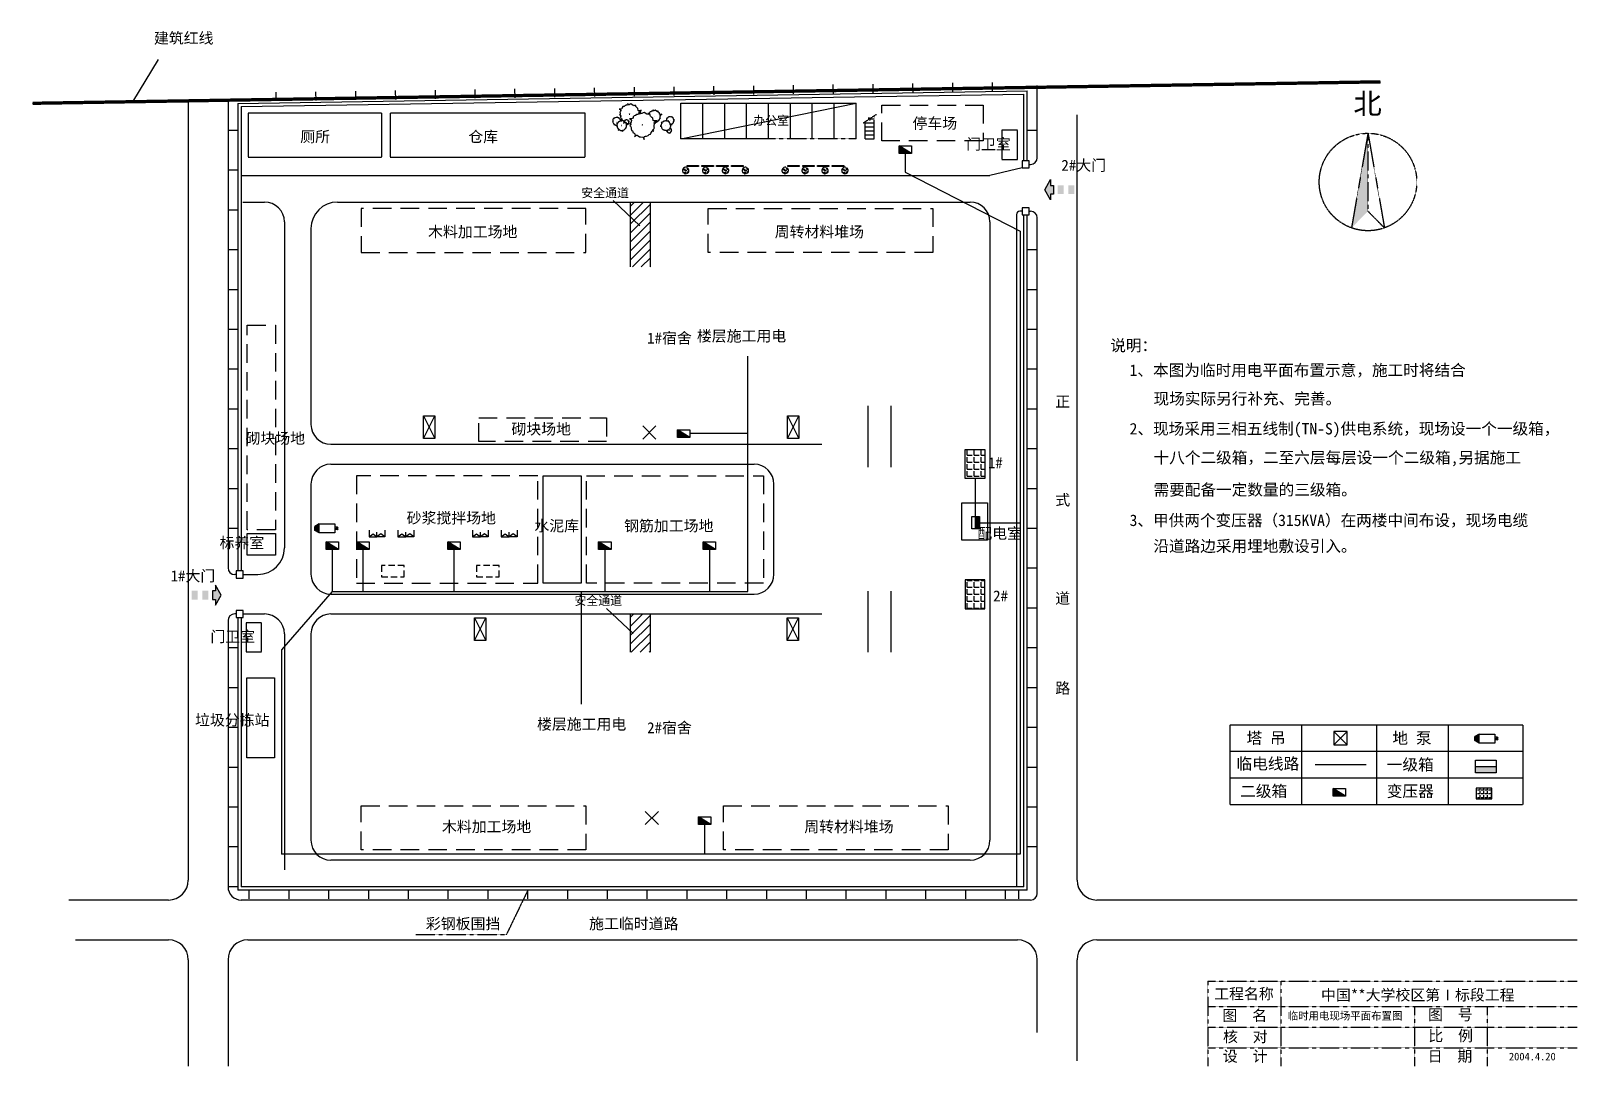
# Model space of a CAD drawing. Extents: x -583905 to 1065231, y 80891 to 497838.
# Drawn here: x 832133 to 1065231, y 80891 to 236920 of the extents above; entities that cross this region are included whole.
import ezdxf

# ---------------------------------------------------------------- set-up
doc = ezdxf.new("R2010")
doc.units = 0
for name, pattern in [('CENTER', [50.8, 31.75, -6.35, 6.35, -6.35]), ('DASHED', [19.05, 12.7, -6.35]), ('DASHED2', [9.525, 6.35, -3.175])]:
    doc.linetypes.add(name, pattern=pattern)
doc.layers.get('0').update_dxf_attribs({"linetype": 'CONTINUOUS'})
for name, color, linetype in [('LAYER3', 3, 'CONTINUOUS'), ('LUNKUO', 6, 'CONTINUOUS'), ('临电', 6, '电线'), ('周边', 7, 'CONTINUOUS'), ('围墙', 7, 'CONTINUOUS'), ('堆场', 7, 'DASHED'), ('塔吊机械', 1, 'CONTINUOUS'), ('墙基线', 7, 'CONTINUOUS'), ('拟建', 7, 'CONTINUOUS'), ('机械', 1, 'CONTINUOUS'), ('柱', 1, 'CONTINUOUS'), ('标注', 7, 'CONTINUOUS'), ('绿化', 3, 'CONTINUOUS'), ('道路', 8, 'CONTINUOUS')]:
    doc.layers.add(name, color=color, linetype=linetype)
doc.styles.add('文字', font='SimSun.ttf')
doc.linetypes.add('电线', pattern='A,0.5,-0.2,["V",STANDARD,S=0.1,R=0,X=-0.01,Y=-0.05],-0.25', length=0.95)
pattern_1 = [(0, (44983.1, -1137769.5), (0, 1047.75), [762, -285.75]), (90, (44983.1, -1137769.5), (-1047.75, 6e-14), [762, -285.75])]
pattern_2 = [(45, (389205.8, -1137769.5), (-673.5192, 673.5192), [])]

msp = doc.modelspace()

# ---------------------------------------------------------------- texts
at = {"linetype": 'CENTER', "style": '文字'}
for s, height, p in [('建筑红线', 1645.59, (850673.2, 235023.7)), ('北', 3134.4, (1031510.7, 224395.4)), ('停车场', 1645.59, (965039.3, 222176.2)), ('厕所', 1645.59, (872730.6, 220165.6)), ('仓库', 1645.59, (898079.5, 220165.6)), ('门卫室', 1645.59, (973124.7, 219029.1)), ('2#大门', 1645.59, (987489.2, 215844.9)), ('安全通道', 1316.47, (915104.4, 211841.8)), ('木料加工场地', 1645.59, (892010.1, 205816.8)), ('周转材料堆场', 1645.59, (944262.7, 205816.8)), ('1#宿舍', 1645.59, (925033.8, 189801.1)), ('楼层施工用电', 1645.59, (932529.5, 190120.7)), ('正', 1645.6, (986567.3, 180235.5)), ('砌块场地', 1645.59, (904575.8, 176098.4)), ('砌块场地', 1645.59, (864488.9, 174705.4)), ('1#', 1645.59, (976415.5, 171013)), ('式', 1645.6, (986567.3, 165406.6)), ('砂浆搅拌场地', 1645.59, (888781.7, 162692.1)), ('水泥库', 1645.59, (908038.3, 161504.7)), ('钢筋加工场地', 1645.59, (921561.3, 161504.7)), ('标养室', 1645.59, (860573.3, 158935.9)), ('配电室', 1645.59, (974811.5, 160373)), ('1#大门', 1645.59, (853194.8, 153954.7)), ('安全通道', 1316.47, (914079.4, 150379.5)), ('2#', 1645.59, (977195.2, 150937.9)), ('道', 1645.6, (986567.3, 150577.7)), ('门卫室', 1645.59, (859194.8, 144805.9)), ('路', 1645.6, (986567.3, 137038.3)), ('垃圾分拣站', 1645.59, (856876.3, 132233.9)), ('楼层施工用电', 1645.59, (908429.6, 131605.7)), ('2#宿舍', 1645.59, (925033.8, 131067.8)), ('木料加工场地', 1645.59, (894102, 116152.4)), ('周转材料堆场', 1645.59, (948720.2, 116152.4)), ('彩钢板围挡', 1645.59, (891680.4, 101534.4)), ('施工临时道路', 1645.59, (916287.7, 101539.2)), ('工程名称', 1645.59, (1010520, 90963.5)), ('中国**大学校区第Ⅰ标段工程', 1645.586, (1026630.6, 90785.1)), ('图  名', 1645.59, (1011774.2, 87691.1)), ('临时用电现场平面布置图', 1151.91, (1021611.1, 87884.6)), ('图  号', 1645.59, (1042767.3, 87811)), ('核  对', 1645.59, (1011850, 84503.8)), ('比  例', 1645.59, (1042807.7, 84634.1)), ('设  计', 1645.59, (1011824.7, 81557.5)), ('日  期', 1645.59, (1042708.1, 81552.7)), ('2004.4.20', 1151.91, (1054959, 81754.7))]:
    msp.add_text(s, height=height, dxfattribs=at).set_placement(p)
at = {"insert": (941046.7, 224060), "char_height": 1316.47, "width": 6475.664, "attachment_point": 1, "style": '文字'}
msp.add_mtext('办公室', dxfattribs=at)
at = {"layer": '标注', "ltscale": 500, "style": '文字'}
for s, height, p in [('说明：', 1728.19, (994851.9, 188646.3)), ('1、本图为临时用电平面布置示意，施工时将结合', 1728.193, (997771.1, 184919.7)), ('现场实际另行补充、完善。', 1728.193, (1001379.9, 180624.5)), ('2、现场采用三相五线制(TN-S)供电系统，现场设一个一级箱，', 1728.193, (997771.1, 176095.9)), ('十八个二级箱，二至六层每层设一个二级箱,另据施工', 1728.193, (1001379.9, 171746)), ('需要配备一定数量的三级箱。', 1728.193, (1001379.9, 166900.7)), ('3、甲供两个变压器（315KVA）在两楼中间布设，现场电缆', 1728.193, (997771.1, 162294.8)), ('沿道路边采用埋地敷设引入。', 1728.193, (1001349.2, 158409.2))]:
    msp.add_text(s, height=height, dxfattribs=at).set_placement(p)
at = {"layer": '标注', "style": '文字'}
for s, p in [('塔 吊', (1015393.3, 129465.3)), ('地 泵', (1037388.6, 129465.3)), ('临电线路', (1013881.2, 125607)), ('一级箱', (1036536.6, 125465.3)), ('二级箱', (1014432.9, 121465.3)), ('变压器', (1036536.6, 121465.3))]:
    msp.add_text(s, height=1734.61, dxfattribs=at).set_placement(p)

# ---------------------------------------------------------------- blocks, each defined once
blk = doc.blocks.new('A$C466C0C2C')
at = {"layer": '机械'}
for p, q in [((0, 619), (250, 619)), ((0, 520), (250, 520)), ((83, 619), (83, 520)), ((100, 724), (422, 724)), ((100, 415), (422, 415)), ((250, 619), (250, 520)), ((422, 1139), (2397, 1139)), ((422, 0), (422, 1139)), ((2397, 0), (422, 0)), ((2397, 1139), (2937, 827)), ((2397, 1139), (2397, 0)), ((2397, 1139), (2397, 0)), ((2397, 0), (2937, 312)), ((2515, 1071), (2515, 68)), ((2617, 1012), (2617, 127)), ((2726, 949), (2726, 190)), ((2836, 885), (2836, 253)), ((2937, 827), (2937, 312))]:
    blk.add_line(p, q, dxfattribs=at)
for centre, start, end in [((100, 624), 90, 180), ((100, 515), 180, 270)]:
    blk.add_arc(centre, 100, start, end, dxfattribs=at)
blk = doc.blocks.new('A$C09D66538')
at = {"layer": '柱', "xscale": 1.5, "yscale": 1.5, "zscale": 1.5}
blk.add_blockref('A$C466C0C2C', (0, 0), dxfattribs=at)
blk = doc.blocks.new('A$C163C7220')
at = {"layer": 'LUNKUO', "ltscale": 2, "rotation": 359.999990026076}
blk.add_blockref('A$C09D66538', (0, 0), dxfattribs=at)
blk = doc.blocks.new('A$C3C6C44F6')
at = {"layer": '周边'}
h = blk.add_hatch(color=256, dxfattribs=at)
h.paths.add_polyline_path([(1986, 828), (786, 828), (786, 0), (1986, 0)])
h.paths.add_polyline_path([(786, 2266), (786, 1438), (1986, 1438), (1986, 2266)])
h.paths.add_polyline_path([(1986, 2844), (1986, 3244), (2771, 3244), (1386, 4044), (0, 3244), (786, 3244), (786, 2844)])
at = {"layer": '周边', "linetype": 'CONTINUOUS'}
blk.add_lwpolyline([(1986, 3244), (1986, 2844), (786, 2844), (786, 3244), (0, 3244), (1386, 4044), (2771, 3244), (1986, 3244)], dxfattribs=at)
blk = doc.blocks.new('A$C7AB25CB9')
at = {"layer": 'LAYER3'}
for p, q in [((42, 1205), (807, 1177)), ((807, 1177), (99, 1328)), ((994, 266), (219, 274)), ((445, 91), (994, 266)), ((1105, 1773), (1462, 1084)), ((1590, 617), (1120, 0)), ((1287, 60), (1590, 617)), ((1462, 1084), (1415, 1636))]:
    blk.add_line(p, q, dxfattribs=at)
blk.add_circle((924, 873), 200, dxfattribs=at)
for start, end in [(159.4395, 222.05005), (76.77535, 150.94372), (240.41806, 284.14241), (295.3565, 55.35439)]:
    blk.add_arc((897, 885), 913, start, end, dxfattribs=at)
blk = doc.blocks.new('CLUMP_OF_TREES_OR_BUSHES_-')
for points in [[(-10.993, 56.487), (-9.228, 58.426), (-10.144, 63.512), (-8.923, 67.033), (-3.43, 69.772), (2.673, 72.119), (-2.82, 71.728), (-10.449, 71.728), (-13.195, 74.075), (-13.806, 83.073), (-16.857, 86.594), (-22.045, 92.071), (-22.961, 94.81), (-22.656, 98.722), (-28.759, 100.678), (-31.811, 99.113), (-35.472, 101.461), (-45.543, 109.676), (-49.815, 108.503), (-55.308, 106.155), (-59.58, 106.938), (-60.801, 113.98), (-63.242, 104.982), (-67.209, 106.938), (-70.872, 104.59), (-74.839, 104.982), (-80.637, 101.461), (-86.435, 101.069), (-90.402, 97.548), (-90.402, 94.419), (-93.454, 90.898), (-98.947, 90.115), (-105.66, 90.115), (-101.083, 87.768), (-98.031, 82.682), (-100.778, 77.596), (-103.829, 74.466), (-103.219, 69.772), (-104.134, 65.077), (-108.102, 62.73), (-104.439, 60.774), (-102.609, 55.297), (-103.829, 50.211), (-102.303, 44.342), (-98.947, 41.995), (-98.031, 38.865), (-98.031, 34.953), (-93.148, 32.606), (-90.707, 29.476), (-91.317, 22.434), (-93.454, 17.348), (-89.487, 21.26), (-85.519, 23.999), (-82.468, 23.216), (-78.806, 19.304), (-74.228, 15.783), (-69.956, 15.392), (-59.886, 12.653), (-58.254, 7.074)], [(59.448, 5.262), (60.936, 4.858), (62.652, -1.011), (63.415, 4.858), (64.178, 5.836), (66.848, 6.814), (69.709, 6.569), (73.905, 7.792), (76.385, 9.748), (79.627, 10.237), (81.153, 12.438), (84.014, 15.127), (84.205, 17.084), (85.158, 17.573), (88.591, 16.839), (85.73, 20.262), (88.591, 20.751), (89.545, 21.974), (90.689, 24.174), (91.452, 24.663), (90.499, 25.886), (91.261, 31.999), (92.596, 33.466), (92.024, 36.645), (92.787, 38.845), (96.22, 40.557), (100.035, 42.024), (96.602, 41.779), (91.834, 41.779), (90.117, 43.246), (89.736, 48.871), (87.828, 51.071), (84.586, 54.494), (84.014, 56.206), (84.205, 58.651), (80.39, 59.873), (78.483, 58.895), (76.194, 60.362), (69.9, 65.497), (67.23, 64.764), (63.797, 63.297), (61.126, 63.786), (60.364, 68.187), (58.838, 62.563), (56.358, 63.786), (54.07, 62.319), (51.59, 62.563), (47.966, 60.362), (44.343, 60.118), (41.863, 57.917), (41.863, 55.961), (39.956, 53.761), (36.523, 53.272), (32.327, 53.272), (35.187, 51.805), (36.641, 49.381)]]:
    blk.add_lwpolyline(points)
for points in [[(-4.577, 66.508), (-7.629, 55.261), (-12.588, 57.706), (-17.166, 54.772), (-22.125, 55.261), (-29.372, 50.86), (-36.62, 50.371), (-41.579, 45.969), (-41.579, 42.057), (-45.393, 37.656), (-52.259, 36.678), (-60.651, 36.678), (-54.93, 33.743), (-51.115, 27.386), (-54.548, 21.029), (-58.363, 17.116), (-57.6, 11.248), (-58.744, 5.38), (-63.703, 2.446), (-59.126, 0), (-56.837, -6.846), (-58.363, -13.203), (-56.455, -20.539), (-52.259, -23.473), (-51.115, -27.385), (-51.115, -32.275), (-45.012, -35.21), (-41.96, -39.122), (-42.723, -47.924), (-45.393, -54.282), (-40.434, -49.391), (-35.475, -45.968), (-31.661, -46.946), (-27.083, -51.837), (-21.362, -56.238), (-16.021, -56.727), (-3.433, -60.15), (0, -71.887), (1.526, -60.15), (3.052, -58.194), (8.392, -56.238), (14.114, -56.727), (22.506, -54.282), (27.465, -50.369), (33.949, -49.391), (37.001, -44.99), (42.723, -39.611), (43.104, -35.699), (45.012, -34.721), (51.878, -36.188), (46.156, -29.341), (51.878, -28.363), (53.785, -25.918), (56.074, -21.517), (57.6, -20.539), (55.692, -18.094), (57.218, -5.868), (59.888, -2.934), (58.744, 3.424), (60.27, 7.825), (67.136, 11.248), (74.765, 14.182), (67.899, 13.693), (58.363, 13.693), (54.93, 16.627), (54.167, 27.875), (50.352, 32.276), (43.867, 39.123), (42.723, 42.546), (43.104, 47.436), (35.475, 49.882), (31.661, 47.925), (27.083, 50.86), (14.495, 61.129), (9.155, 59.662), (2.289, 56.728), (-3.052, 57.706)], [(-58.055, 61.947), (-58.97, 60.774), (-57.139, 60.774)], [(-1.144, 1.468), (-2.289, 0), (0, 0)], [(62.08, 35.667), (61.508, 34.933), (62.652, 34.933)]]:
    blk.add_lwpolyline(points, close=True)

# ---------------------------------------------------------------- hatches: boundary and pattern name
at = {"linetype": 'CENTER'}
msp.add_hatch(color=256, dxfattribs=at).paths.add_polyline_path([(1033708.2, 221496.2), (1031224.9, 207233.6), (1033708.2, 209740)])
at = {"layer": '临电', "ltscale": 6000}
for points in [[(963006.5, 219616), (963006.5, 218460.1), (964875.5, 218460.1)], [(929594.9, 176816.2), (929594.9, 175660.2), (931463.9, 175660.2)], [(975117.9, 163723.9), (974539.9, 163723.9), (974539.9, 161854.8), (975117.9, 161854.8)], [(876632.6, 159935.6), (876632.6, 158779.7), (878501.7, 158779.7)], [(881257.6, 159935.6), (881257.6, 158779.7), (883126.7, 158779.7)], [(894963.3, 159935.6), (894963.3, 158779.7), (896832.3, 158779.7)], [(917722.5, 159935.6), (917722.5, 158779.7), (919591.6, 158779.7)], [(933484.3, 159935.6), (933484.3, 158779.7), (935353.4, 158779.7)], [(1053040.1, 125092.9), (1053040.1, 126056.2), (1049925, 126056.2), (1049925, 125092.9)], [(1028444.3, 122706.9), (1028444.3, 121550.9), (1030313.4, 121550.9)], [(932754.1, 118464.3), (932754.1, 117308.3), (934623.1, 117308.3)]]:
    msp.add_hatch(color=256, dxfattribs=at).paths.add_polyline_path(points)
at = {"layer": '周边'}
h = msp.add_hatch(dxfattribs=at)
h.set_pattern_fill('ANGLE', color=256, scale=150, style=0)
h.set_pattern_definition(pattern_1)
h.paths.add_polyline_path([(975925.2, 173840.7), (973003.2, 173840.7), (973003.2, 169438.1), (975925.2, 169438.1)])
h = msp.add_hatch(dxfattribs=at)
h.set_pattern_fill('ANGLE', color=256, scale=150, style=0)
h.set_pattern_definition(pattern_1)
h.paths.add_polyline_path([(973003.2, 149801.5), (975925.2, 149801.5), (975925.2, 154204.1), (973003.2, 154204.1)])
h.paths.add_polyline_path([(976795.3, 150537.9), (979935.6, 150537.9), (979935.6, 152937.7), (976795.3, 152937.7)], flags=9)
h = msp.add_hatch(dxfattribs=at)
h.set_pattern_fill('ANGLE', color=256, scale=81, angle=90, style=0)
h.set_pattern_definition([(90, (1747662.4, -379949.7), (-565.785, 3e-14), [411.48, -154.305]), (180, (1747662.4, -379949.7), (-7e-14, -565.785), [411.48, -154.305])])
h.paths.add_polyline_path([(1052374, 121181.2), (1052374, 122759), (1049996.7, 122759), (1049996.7, 121181.2)])
h.paths.add_polyline_path([(1051976.4, 123228.9), (1051976.4, 124924.6), (1050680.5, 124924.6), (1050680.5, 123228.9)], flags=9)
at = {"layer": '绿化', "ltscale": 8000}
h = msp.add_hatch(dxfattribs=at)
h.set_pattern_fill('ANSI31', color=256, scale=300, style=0)
h.set_pattern_definition(pattern_2)
h.paths.add_polyline_path([(922535.9, 201356.1), (925535.9, 201356.1), (925535.9, 208929.4), (924223.1, 211121.1), (922535.9, 211121.1)])
h.paths.add_polyline_path([(925535.9, 211121.1), (924223.1, 211121.1), (925535.9, 208929.4)], flags=17)
h.paths.add_polyline_path([(924135.9, 206932.9), (926935.9, 206932.9), (926935.9, 206032.9), (924135.9, 206032.9)], flags=9)
h = msp.add_hatch(dxfattribs=at)
h.set_pattern_fill('ANSI31', color=256, scale=300, style=0)
h.set_pattern_definition(pattern_2)
h.paths.add_polyline_path([(922535.9, 143256.1), (925535.9, 143256.1), (925535.9, 149033.7), (922535.9, 149033.7)])

# ---------------------------------------------------------------- linework, layer by layer
at = {"ltscale": 100}
for p, q in [((832383.4, 226010.1), (1035595.5, 229246.6)), ((863350.9, 226003.2), (982348.5, 227898.5)), ((863850.9, 225511.1), (981848.5, 227390.5))]:
    msp.add_line(p, q, dxfattribs=at)
for p, q in [((930133.4, 226050), (943333.4, 226050)), ((930133.4, 220650), (930133.4, 226050)), ((930133.4, 220650), (956533.4, 226050)), ((933433.4, 220650), (933433.4, 226050)), ((936733.4, 220650), (936733.4, 226050)), ((940033.4, 220650), (940033.4, 226050)), ((943333.4, 226050), (956533.4, 226050)), ((943333.4, 220650), (943333.4, 226050)), ((943333.4, 220650), (943333.4, 226050)), ((946633.4, 220650), (946633.4, 226050)), ((949933.4, 220650), (949933.4, 226050)), ((953233.4, 220650), (953233.4, 226050)), ((956533.4, 220650), (956533.4, 226050)), ((943333.4, 220650), (930133.4, 220650)), ((922535.9, 201356.1), (922535.9, 211121.1)), ((925535.9, 201356.1), (925535.9, 211121.1)), ((922535.9, 143256.1), (922535.9, 149033.7)), ((925535.9, 143256.1), (925535.9, 149033.7))]:
    msp.add_line(p, q)
at = {"linetype": 'CENTER'}
for p, q in [((958449.8, 223881.8), (958642.4, 223406.5)), ((958450.4, 223601.6), (958449.8, 223881.8)), ((958640.6, 223726.2), (959589.9, 224347.8)), ((959282.1, 220650), (959282.1, 224146.3)), ((957610.1, 223051.4), (958450.4, 223601.6)), ((957907.8, 220650), (957907.8, 223246.3)), ((957907.8, 223050), (959282.1, 223050)), ((957907.8, 222450), (959282.1, 222450)), ((957907.8, 221850), (959282.1, 221850)), ((958524.2, 223650), (959282.1, 223650)), ((958642.4, 223406.5), (958640.6, 223726.2)), ((1033708.2, 221496.2), (1031224.9, 207233.6)), ((1033708.2, 221496.2), (1036191.5, 207233.6)), ((1033708.2, 221496.2), (1033708.2, 209740)), ((956533.4, 220650), (943333.4, 220650)), ((957907.8, 221250), (959282.1, 221250)), ((957907.8, 220650), (959282.1, 220650)), ((1036191.5, 207233.6), (1033708.2, 209740)), ((907059.3, 107421.1), (903802.8, 100695)), ((903802.8, 100695), (890178.1, 100695)), ((1009577.2, 93670.6), (1065231.4, 93670.6)), ((1009577.2, 93670.6), (1009577.2, 80891.3)), ((1020554.2, 93670.6), (1020554.2, 80891.3)), ((1009577.2, 89859.9), (1065231.4, 89859.9)), ((1040739.6, 89859.9), (1040739.6, 80891.3)), ((1051692, 89859.9), (1051692, 80891.3)), ((1009577.2, 86761.4), (1065231.4, 86761.4)), ((1009577.2, 83625.6), (1065231.4, 83625.6))]:
    msp.add_line(p, q, dxfattribs=at)
msp.add_circle((1033708.2, 214148.7), 7347.5, dxfattribs=at)
at = {"layer": '临电', "ltscale": 6000}
for p, q in [((964875.5, 218460.1), (963006.5, 219616)), ((963941, 218460.1), (963941, 215612.3)), ((963941, 215612.3), (981289.4, 206743.2)), ((981289.4, 206743.2), (981289.4, 112825.8)), ((940235.9, 152440.3), (940235.9, 187885.6)), ((931463.9, 175660.2), (929594.9, 176816.2)), ((940235.9, 176238.2), (931463.9, 176238.2)), ((974539.9, 163723.9), (974539.9, 169438.1)), ((974539.9, 161854.8), (974539.9, 163723.9)), ((975117.9, 162789.3), (981289.4, 162789.3)), ((878501.7, 158779.7), (876632.6, 159935.6)), ((877567.2, 158779.7), (877567.2, 152440.3)), ((883126.7, 158779.7), (881257.6, 159935.6)), ((882192.1, 158779.7), (882192.1, 152440.3)), ((896832.3, 158779.7), (894963.3, 159935.6)), ((895897.8, 158779.7), (895897.8, 152440.3)), ((919591.6, 158779.7), (917722.5, 159935.6)), ((918657, 158779.7), (918657, 152440.3)), ((935353.4, 158779.7), (933484.3, 159935.6)), ((934418.8, 158779.7), (934418.8, 152440.3)), ((877567.2, 152440.3), (869902.9, 143648.7)), ((877567.2, 152440.3), (940235.9, 152440.3)), ((915143.5, 135465), (915143.5, 152440.3)), ((869902.9, 143648.7), (869902.9, 112825.8)), ((1025754.8, 126351.6), (1033445.1, 126351.6)), ((1049925, 126056.2), (1053040.1, 126056.2)), ((1030313.4, 121550.9), (1028444.3, 122706.9)), ((934623.1, 117308.3), (932754.1, 118464.3)), ((981289.4, 112825.8), (869902.9, 112825.8))]:
    msp.add_line(p, q, dxfattribs=at)
at = {"layer": '临电'}
msp.add_line((933688.6, 117308.3), (933688.6, 112825.8), dxfattribs=at)
at = {"layer": '临电', "ltscale": 6000}
for points in [[(963006.5, 219616), (964875.5, 219616), (964875.5, 218460.1), (963006.5, 218460.1)], [(929594.9, 176816.2), (931463.9, 176816.2), (931463.9, 175660.2), (929594.9, 175660.2)], [(973961.9, 161854.8), (973961.9, 163723.9), (975117.9, 163723.9), (975117.9, 161854.8)], [(876632.6, 159935.6), (878501.7, 159935.6), (878501.7, 158779.7), (876632.6, 158779.7)], [(881257.6, 159935.6), (883126.7, 159935.6), (883126.7, 158779.7), (881257.6, 158779.7)], [(894963.3, 159935.6), (896832.3, 159935.6), (896832.3, 158779.7), (894963.3, 158779.7)], [(917722.5, 159935.6), (919591.6, 159935.6), (919591.6, 158779.7), (917722.5, 158779.7)], [(933484.3, 159935.6), (935353.4, 159935.6), (935353.4, 158779.7), (933484.3, 158779.7)], [(1049925, 127019.5), (1053040.1, 127019.5), (1053040.1, 125092.9), (1049925, 125092.9)], [(1028444.3, 122706.9), (1030313.4, 122706.9), (1030313.4, 121550.9), (1028444.3, 121550.9)], [(932754.1, 118464.3), (934623.1, 118464.3), (934623.1, 117308.3), (932754.1, 117308.3)]]:
    msp.add_lwpolyline(points, close=True, dxfattribs=at)
at = {"layer": '周边'}
for p, q in [((923933.2, 207531.8), (919927.4, 211338.3)), ((922908.1, 146069.6), (918902.4, 149876.1))]:
    msp.add_line(p, q, dxfattribs=at)
for points in [[(973003.2, 173840.7), (975925.2, 173840.7), (975925.2, 169438.1), (973003.2, 169438.1)], [(909372.7, 169874.8), (915091.5, 169874.8), (915091.5, 153704.5), (909372.7, 153704.5)], [(972478.4, 165806.3), (976327.9, 165806.3), (976327.9, 160165.8), (972478.4, 160165.8)], [(864744.2, 161175), (869015.4, 161175), (869015.4, 157889.5), (864744.2, 157889.5)], [(973003.2, 149801.5), (975925.2, 149801.5), (975925.2, 154204.1), (973003.2, 154204.1)], [(864663.2, 139407.2), (868833.4, 139407.2), (868833.4, 127346.8), (864663.2, 127346.8)], [(1052374, 121181.2), (1052374, 122759), (1049996.7, 122759), (1049996.7, 121181.2)]]:
    msp.add_lwpolyline(points, close=True, dxfattribs=at)
at = {"layer": '围墙'}
for p, q in [((847500.2, 226250.8), (851391.1, 232611.7)), ((929123.3, 227183.8), (929105.2, 228504.4)), ((935122.8, 227266.1), (935104.7, 228586.7)), ((941122.2, 227348.3), (941104.1, 228668.9)), ((947121.6, 227430.6), (947103.5, 228751.2)), ((953121.1, 227512.8), (953103, 228833.4)), ((959120.5, 227595.1), (959102.4, 228915.7)), ((965120, 227677.3), (965101.9, 228997.9)), ((971119.4, 227759.6), (971101.3, 229080.2)), ((977118.8, 227841.8), (977100.7, 229162.4)), ((869129, 226361.4), (869110.9, 227682)), ((875128.4, 226443.6), (875110.3, 227764.2)), ((881127.8, 226525.9), (881109.7, 227846.5)), ((887127.3, 226608.1), (887109.2, 227928.7)), ((893126.7, 226690.4), (893108.6, 228011)), ((899126.2, 226772.6), (899108.1, 228093.2)), ((905125.6, 226854.9), (905107.5, 228175.5)), ((911125, 226937.1), (911106.9, 228257.7)), ((917124.5, 227019.4), (917106.4, 228340)), ((923123.9, 227101.6), (923105.8, 228422.2)), ((981848.5, 217343), (981848.5, 227390.5)), ((982348.5, 217343), (982348.5, 227898.5)), ((863350.9, 226003.2), (863350.9, 155516.4)), ((863850.9, 225511.1), (863850.9, 155516.4)), ((862030.2, 221967.1), (863350.9, 221967.1)), ((982348.5, 221967.1), (983669.2, 221967.1)), ((862030.2, 215967.1), (863350.9, 215967.1)), ((862030.2, 209967.1), (863350.9, 209967.1)), ((981848.5, 107921.1), (981848.5, 209209.9)), ((982348.5, 107421.1), (982348.5, 209209.9)), ((862030.2, 203967.1), (863350.9, 203967.1)), ((982348.5, 203967.1), (983669.2, 203967.1)), ((862030.2, 197967.1), (863350.9, 197967.1)), ((982348.5, 197967.1), (983669.2, 197967.1)), ((862030.2, 191967.1), (863350.9, 191967.1)), ((982348.5, 191967.1), (983669.2, 191967.1)), ((862030.2, 185967.1), (863350.9, 185967.1)), ((982348.5, 185967.1), (983669.2, 185967.1)), ((862030.2, 179967.1), (863350.9, 179967.1)), ((982348.5, 179967.1), (983669.2, 179967.1)), ((862030.2, 173967.1), (863350.9, 173967.1)), ((982348.5, 173967.1), (983669.2, 173967.1)), ((862030.2, 167967.1), (863350.9, 167967.1)), ((982348.5, 167967.1), (983669.2, 167967.1)), ((862030.2, 161967.1), (863350.9, 161967.1)), ((982348.5, 161967.1), (983669.2, 161967.1)), ((982348.5, 155967.1), (983669.2, 155967.1)), ((982348.5, 149967.1), (983669.2, 149967.1)), ((863350.9, 148500.4), (863350.9, 107421.1)), ((863850.9, 148500.4), (863850.9, 107921.1)), ((862030.2, 143967.1), (863350.9, 143967.1)), ((982348.5, 143967.1), (983669.2, 143967.1)), ((862030.2, 137967.1), (863350.9, 137967.1)), ((982348.5, 137967.1), (983669.2, 137967.1)), ((862030.2, 131967.1), (863350.9, 131967.1)), ((982348.5, 131967.1), (983669.2, 131967.1)), ((862030.2, 125967.1), (863350.9, 125967.1)), ((982348.5, 125967.1), (983669.2, 125967.1)), ((982348.5, 125967.1), (983669.2, 125967.1)), ((862030.2, 119967.1), (863350.9, 119967.1)), ((982348.5, 119967.1), (983669.2, 119967.1)), ((982348.5, 119967.1), (983669.2, 119967.1)), ((862030.2, 113967.1), (863350.9, 113967.1)), ((982348.5, 113967.1), (983669.2, 113967.1)), ((982348.5, 113967.1), (983669.2, 113967.1)), ((862030.2, 107967.1), (863350.9, 107967.1)), ((982348.5, 107421.1), (863350.9, 107421.1)), ((981848.5, 107921.1), (863850.9, 107921.1)), ((865059.3, 106100.4), (865059.3, 107421.1)), ((871059.3, 106100.4), (871059.3, 107421.1)), ((877059.3, 106100.4), (877059.3, 107421.1)), ((883059.3, 106100.4), (883059.3, 107421.1)), ((889059.3, 106100.4), (889059.3, 107421.1)), ((895059.3, 106100.4), (895059.3, 107421.1)), ((901059.3, 106100.4), (901059.3, 107421.1)), ((907059.3, 106100.4), (907059.3, 107421.1)), ((913059.3, 106100.4), (913059.3, 107421.1)), ((919059.3, 106100.4), (919059.3, 107421.1)), ((925059.3, 106100.4), (925059.3, 107421.1)), ((931059.3, 106100.4), (931059.3, 107421.1)), ((937059.3, 106100.4), (937059.3, 107421.1)), ((943059.3, 106100.4), (943059.3, 107421.1)), ((949059.3, 106100.4), (949059.3, 107421.1)), ((955059.3, 106100.4), (955059.3, 107421.1)), ((961059.3, 106100.4), (961059.3, 107421.1)), ((967059.3, 106100.4), (967059.3, 107421.1)), ((973059.3, 106100.4), (973059.3, 107421.1)), ((979059.3, 106100.4), (979059.3, 107421.1)), ((981059.3, 106100.4), (981059.3, 107421.1))]:
    msp.add_line(p, q, dxfattribs=at)
at = {"layer": '围墙', "linetype": 'DASHED', "ltscale": 200, "const_width": 500}
msp.add_lwpolyline([(832383.4, 226010.1), (1035595.5, 229246.6)], dxfattribs=at)
at = {"layer": '围墙'}
for points in [[(982636.3, 216276.5), (982636.3, 217343), (981569.7, 217343), (981569.7, 216276.5)], [(982636.3, 209209.9), (982636.3, 210276.5), (981569.7, 210276.5), (981569.7, 209209.9)], [(864147.8, 154449.9), (864147.8, 155516.4), (863081.2, 155516.4), (863081.2, 154449.9)], [(864147.8, 148500.4), (864147.8, 149567), (863081.2, 149567), (863081.2, 148500.4)]]:
    msp.add_lwpolyline(points, close=True, dxfattribs=at)
at = {"layer": '围墙', "color": 4, "linetype": 'DASHED2', "ltscale": 150}
for points in [[(888400.3, 156335.9), (884987.4, 156335.9), (884987.4, 154655.6), (888400.3, 154655.6)], [(902727.6, 156335.9), (899314.7, 156335.9), (899314.7, 154655.6), (902727.6, 154655.6)]]:
    msp.add_lwpolyline(points, close=True, dxfattribs=at)
at = {"layer": '堆场'}
for p, q in [((1012869.3, 132338.3), (1057076.7, 132338.3)), ((1012869.3, 132338.3), (1012869.3, 128338.3)), ((1012869.3, 132338.3), (1012869.3, 120338.3)), ((1023706.5, 132338.3), (1023706.5, 120338.3)), ((1034973, 132338.3), (1034973, 120338.3)), ((1045810.2, 132338.3), (1045810.2, 120338.3)), ((1045810.2, 132338.3), (1045810.2, 128338.3)), ((1045810.2, 132338.3), (1045810.2, 128338.3)), ((1057076.7, 132338.3), (1057076.7, 120338.3)), ((1012869.3, 128338.3), (1034973, 128338.3)), ((1012869.3, 128338.3), (1034973, 128338.3)), ((1034973, 128338.3), (1057076.7, 128338.3)), ((1034973, 128338.3), (1057076.7, 128338.3)), ((1012869.3, 124338.3), (1034973, 124338.3)), ((1034973, 124338.3), (1057076.7, 124338.3)), ((1012869.3, 120338.3), (1034973, 120338.3)), ((1034973, 120338.3), (1057076.7, 120338.3))]:
    msp.add_line(p, q, dxfattribs=at)
for points in [[(864880.7, 217883.7), (885028.7, 217883.7), (885028.7, 224523.5), (864880.7, 224523.5)], [(886273.4, 217883.7), (915672.7, 217883.7), (915672.7, 224523.5), (886273.4, 224523.5)], [(980848.6, 217542.7), (980848.6, 221943.7), (978509.7, 221943.7), (978509.7, 217542.7)], [(866918.7, 143319.5), (866918.7, 147720.5), (864579.8, 147720.5), (864579.8, 143319.5)]]:
    msp.add_lwpolyline(points, close=True, dxfattribs=at)
at = {"layer": '堆场', "ltscale": 220}
for points in [[(960429.9, 225739.7), (975680.6, 225739.7), (975680.6, 220339.7), (960429.9, 220339.7)], [(881916.8, 203534.9), (915809.1, 203534.9), (915809.1, 210174.6), (881916.8, 210174.6)], [(968124, 203534.9), (934231.7, 203534.9), (934231.7, 210174.6), (968124, 210174.6)], [(864744.2, 192554.6), (869010.7, 192554.6), (869010.7, 161742.6), (864744.2, 161742.6)], [(899653.3, 178606), (918930.3, 178606), (918930.3, 175017.4), (899653.3, 175017.4)], [(881200.1, 153704.5), (908549.3, 153704.5), (908549.3, 169874.8), (881200.1, 169874.8)], [(942571.2, 153704.5), (915868.4, 153704.5), (915868.4, 169874.8), (942571.2, 169874.8)], [(881916.8, 120107.3), (915809.1, 120107.3), (915809.1, 113467.6), (881916.8, 113467.6)], [(936535, 120107.3), (970427.3, 120107.3), (970427.3, 113467.6), (936535, 113467.6)]]:
    msp.add_lwpolyline(points, close=True, dxfattribs=at)
at = {"layer": '塔吊机械', "color": 6, "ltscale": 100}
for p, q in [((891322.8, 178886.1), (893003.2, 175473.2)), ((891322.8, 175473.2), (893003.2, 178886.1)), ((946218.5, 178886.1), (947898.8, 175473.2)), ((946218.5, 175473.2), (947898.8, 178886.1)), ((899018.1, 145033.7), (900698.5, 148446.6)), ((899018.1, 148446.6), (900698.5, 145033.7)), ((946148.7, 148446.6), (947829.1, 145033.7)), ((946148.7, 145033.7), (947829.1, 148446.6))]:
    msp.add_line(p, q, dxfattribs=at)
at = {"layer": '塔吊机械'}
for p, q in [((926361.1, 175386.1), (924361.1, 177386.1)), ((926361.1, 177386.1), (924361.1, 175386.1)), ((1028549.7, 129319.4), (1030549.7, 131319.4)), ((1030549.7, 129319.4), (1028549.7, 131319.4)), ((926746.2, 117286.1), (924746.2, 119286.1)), ((926746.2, 119286.1), (924746.2, 117286.1))]:
    msp.add_line(p, q, dxfattribs=at)
at = {"layer": '塔吊机械', "ltscale": 100}
for p, q in [((883106.2, 161686.5), (883106.2, 160686.2)), ((883106.2, 160686.2), (883705, 161118.2)), ((883705, 161118.2), (884303.8, 160686.2)), ((884303.8, 160686.2), (884303.8, 161381.7)), ((884902.6, 161118.2), (884303.8, 160686.2)), ((885501.4, 160686.2), (884902.6, 161118.2)), ((885501.4, 161686.5), (885501.4, 160686.2)), ((887459.5, 161686.5), (887459.5, 160686.2)), ((887459.5, 160686.2), (888058.3, 161118.2)), ((888058.3, 161118.2), (888657.1, 160686.2)), ((888657.1, 160686.2), (888657.1, 161381.7)), ((889255.9, 161118.2), (888657.1, 160686.2)), ((889854.7, 160686.2), (889255.9, 161118.2)), ((889854.7, 161686.5), (889854.7, 160686.2)), ((898696.3, 161686.5), (898696.3, 160686.2)), ((898696.3, 160686.2), (899295.1, 161118.2)), ((899295.1, 161118.2), (899893.9, 160686.2)), ((899893.9, 160686.2), (899893.9, 161381.7)), ((900492.7, 161118.2), (899893.9, 160686.2)), ((901091.5, 160686.2), (900492.7, 161118.2)), ((901091.5, 161686.5), (901091.5, 160686.2)), ((903049.6, 161686.5), (903049.6, 160686.2)), ((903049.6, 160686.2), (903648.4, 161118.2)), ((903648.4, 161118.2), (904247.2, 160686.2)), ((904247.2, 160686.2), (904247.2, 161381.7)), ((904846, 161118.2), (904247.2, 160686.2)), ((905444.8, 160686.2), (904846, 161118.2)), ((905444.8, 161686.5), (905444.8, 160686.2)), ((883106.2, 160686.2), (884303.8, 160686.2)), ((885501.4, 160686.2), (884303.8, 160686.2)), ((887459.5, 160686.2), (888657.1, 160686.2)), ((889854.7, 160686.2), (888657.1, 160686.2)), ((898696.3, 160686.2), (899893.9, 160686.2)), ((901091.5, 160686.2), (899893.9, 160686.2)), ((903049.6, 160686.2), (904247.2, 160686.2)), ((905444.8, 160686.2), (904247.2, 160686.2))]:
    msp.add_line(p, q, dxfattribs=at)
at = {"layer": '塔吊机械', "color": 6}
for points in [[(891322.8, 175473.2), (891322.8, 178886.1), (893003.2, 178886.1), (893003.2, 175473.2)], [(946218.5, 175473.2), (946218.5, 178886.1), (947898.8, 178886.1), (947898.8, 175473.2)], [(899018.1, 145033.7), (899018.1, 148446.6), (900698.5, 148446.6), (900698.5, 145033.7)], [(946148.7, 145033.7), (946148.7, 148446.6), (947829.1, 148446.6), (947829.1, 145033.7)]]:
    msp.add_lwpolyline(points, close=True, dxfattribs=at)
at = {"layer": '塔吊机械'}
msp.add_lwpolyline([(1028549.7, 131319.4), (1028549.7, 129319.4), (1030549.7, 129319.4), (1030549.7, 131319.4)], close=True, dxfattribs=at)
at = {"layer": '墙基线'}
for p, q in [((958350.9, 171156.1), (958350.9, 180386.1)), ((961835.9, 171156.1), (961835.9, 180386.1)), ((958350.9, 143256.1), (958350.9, 152486.1)), ((961835.9, 143256.1), (961835.9, 152486.1))]:
    msp.add_line(p, q, dxfattribs=at)
at = {"layer": '绿化', "ltscale": 8000}
for points in [[(931054.2, 216660.9), (932784.4, 216660.9), (932784.4, 216488), (931054.2, 216488)], [(933299, 216660.9), (935029.2, 216660.9), (935029.2, 216488), (933299, 216488)], [(935514.6, 216660.9), (937244.7, 216660.9), (937244.7, 216488), (935514.6, 216488)], [(937759.3, 216660.9), (939489.5, 216660.9), (939489.5, 216488), (937759.3, 216488)], [(946246.3, 216660.9), (947976.5, 216660.9), (947976.5, 216488), (946246.3, 216488)], [(948491, 216660.9), (950221.2, 216660.9), (950221.2, 216488), (948491, 216488)], [(950706.6, 216660.9), (952436.8, 216660.9), (952436.8, 216488), (950706.6, 216488)], [(952951.4, 216660.9), (954681.5, 216660.9), (954681.5, 216488), (952951.4, 216488)]]:
    msp.add_lwpolyline(points, close=True, dxfattribs=at)
at = {"layer": '道路'}
for p, q in [((983848.5, 217809.8), (983848.5, 228683.9)), ((855850.9, 226415.7), (855850.9, 108921.1)), ((861850.9, 226511.3), (861850.9, 155983.1)), ((989848.5, 108921.1), (989848.5, 224281.8)), ((982636.3, 216809.8), (982848.5, 216809.8)), ((863850.9, 215121.1), (976720.9, 215121.1)), ((981569.7, 216276.5), (976720.9, 215121.1)), ((864074.6, 211121.1), (867350.9, 211121.1)), ((878350.9, 211121.1), (973720.9, 211121.1)), ((870350.9, 208121.1), (870350.9, 158983.1)), ((976720.9, 208121.1), (976720.9, 114921.1)), ((980720.9, 209243.2), (980720.9, 107921.1)), ((981569.7, 209743.2), (981220.9, 209743.2)), ((982636.3, 209743.2), (982848.5, 209743.2)), ((983848.5, 106921.1), (983848.5, 208743.2)), ((874350.9, 207121.1), (874350.9, 177608.5)), ((877350.9, 174608.5), (951371, 174608.5)), ((877350.9, 171608.5), (941149.4, 171608.5)), ((874350.9, 168608.5), (874350.9, 155033.7)), ((944149.4, 155033.7), (944149.4, 168608.5)), ((863081.2, 154983.1), (862850.9, 154983.1)), ((864147.8, 154983.1), (866350.9, 154983.1)), ((877350.9, 152033.7), (941149.4, 152033.7)), ((861850.9, 148033.7), (861850.9, 107921.1)), ((863081.2, 149033.7), (862850.9, 149033.7)), ((864147.8, 149033.7), (867350.9, 149033.7)), ((877350.9, 149033.7), (951371, 149033.7)), ((870350.9, 146033.7), (870350.9, 110448.8)), ((874350.9, 146033.7), (874350.9, 114921.1)), ((973720.9, 111921.1), (877350.9, 111921.1)), ((852850.9, 105921.1), (837873.6, 105921.1)), ((982848.5, 105921.1), (863850.9, 105921.1)), ((1065231.4, 105921.1), (992848.5, 105921.1)), ((838873.6, 99921.1), (852850.9, 99921.1)), ((864850.9, 99921.1), (980848.5, 99921.1)), ((992848.5, 99921.1), (1065231.4, 99921.1)), ((855850.9, 96921.1), (855850.9, 80891.3)), ((861850.9, 96921.1), (861850.9, 80891.3)), ((983848.5, 85956), (983848.5, 96921.1)), ((989848.5, 81704.1), (989848.5, 96921.1))]:
    msp.add_line(p, q, dxfattribs=at)
for centre, radius, start, end in [((982848.5, 217809.8), 1000, 270, 0), ((867350.9, 208121.1), 3000, 0, 90), ((878350.9, 207121.1), 4000, 90, 180), ((973720.9, 208121.1), 3000, 0, 90), ((981220.9, 209243.2), 500, 90, 180), ((982848.5, 208743.2), 1000, 360, 90), ((877350.9, 177608.5), 3000, 180, 270), ((877350.9, 168608.5), 3000, 90, 180), ((941149.4, 168608.5), 3000, 0, 90), ((866350.9, 158983.1), 4000, 270, 0), ((862850.9, 155983.1), 1000, 180, 270), ((877350.9, 155033.7), 3000, 180, 270), ((941149.4, 155033.7), 3000, 270, 0), ((862850.9, 148033.7), 1000, 90, 180), ((867350.9, 146033.7), 3000, 0, 90), ((877350.9, 146033.7), 3000, 90, 180), ((877350.9, 114921.1), 3000, 180, 270), ((973720.9, 114921.1), 3000, 270, 0), ((852850.9, 108921.1), 3000, 270, 0), ((863850.9, 107921.1), 2000, 180, 270), ((992848.5, 108921.1), 3000, 180, 270), ((982848.5, 106921.1), 1000, 270, 360), ((852850.9, 96921.1), 3000, 0, 90), ((864850.9, 96921.1), 3000, 90, 180), ((980848.5, 96921.1), 3000, 360, 90), ((992848.5, 96921.1), 3000, 90, 180)]:
    msp.add_arc(centre, radius, start, end, dxfattribs=at)

# ---------------------------------------------------------------- block references
at = {"layer": '堆场', "ltscale": 2, "yscale": 1.100000000093132, "zscale": 1.1}
for p, xscale, rotation in [((989420.4, 211457.4), 1.099999999976735, 89.99998949761392), ((856384.2, 150346.8), -1.099999999976735, 270.0000105023861)]:
    msp.add_blockref('A$C3C6C44F6', p, dxfattribs=dict(at, xscale=xscale, rotation=rotation))
at = {"layer": '拟建', "xscale": 0.800000011920929, "yscale": 0.800000011920929, "zscale": 0.8, "rotation": 180}
for p in [(878456.8, 162615.1), (1053324.6, 130942.3)]:
    msp.add_blockref('A$C163C7220', p, dxfattribs=at)
at = {"layer": '绿化'}
for p, xscale, yscale, zscale, rotation in [((924338.4, 222744.5), 30.48000009292839, 30.48000005073845, 30.48, 6.350572594944164), ((921209.2, 222644.6), 12.19200003717135, 12.19200002029538, 12.192, 6.350572594944164), ((927845.8, 222644.6), 12.19200003717135, 12.19200002029538, 12.192, 276.3505725949441)]:
    msp.add_blockref('CLUMP_OF_TREES_OR_BUSHES_-', p, dxfattribs=dict(at, xscale=xscale, yscale=yscale, zscale=zscale, rotation=rotation))
at = {"layer": '绿化', "ltscale": 8000, "xscale": 0.540000000083819, "yscale": 0.5399999999441206, "zscale": 0.5399999999999999}
for p in [(930363.3, 215406.5), (933363.3, 215406.5), (936363.3, 215406.5), (939363.3, 215406.5), (945363.3, 215406.5), (948363.3, 215406.5), (951363.3, 215406.5), (954363.3, 215406.5)]:
    msp.add_blockref('A$C7AB25CB9', p, dxfattribs=at)

msp.set_redraw_order([(e.dxf.handle, doc.entitydb.next_handle()) for e in msp.query("TEXT MTEXT ATTDEF DIMENSION ARC_DIMENSION")])  # texts and dimensions are drawn at this point

doc.saveas('drawing.dxf')
